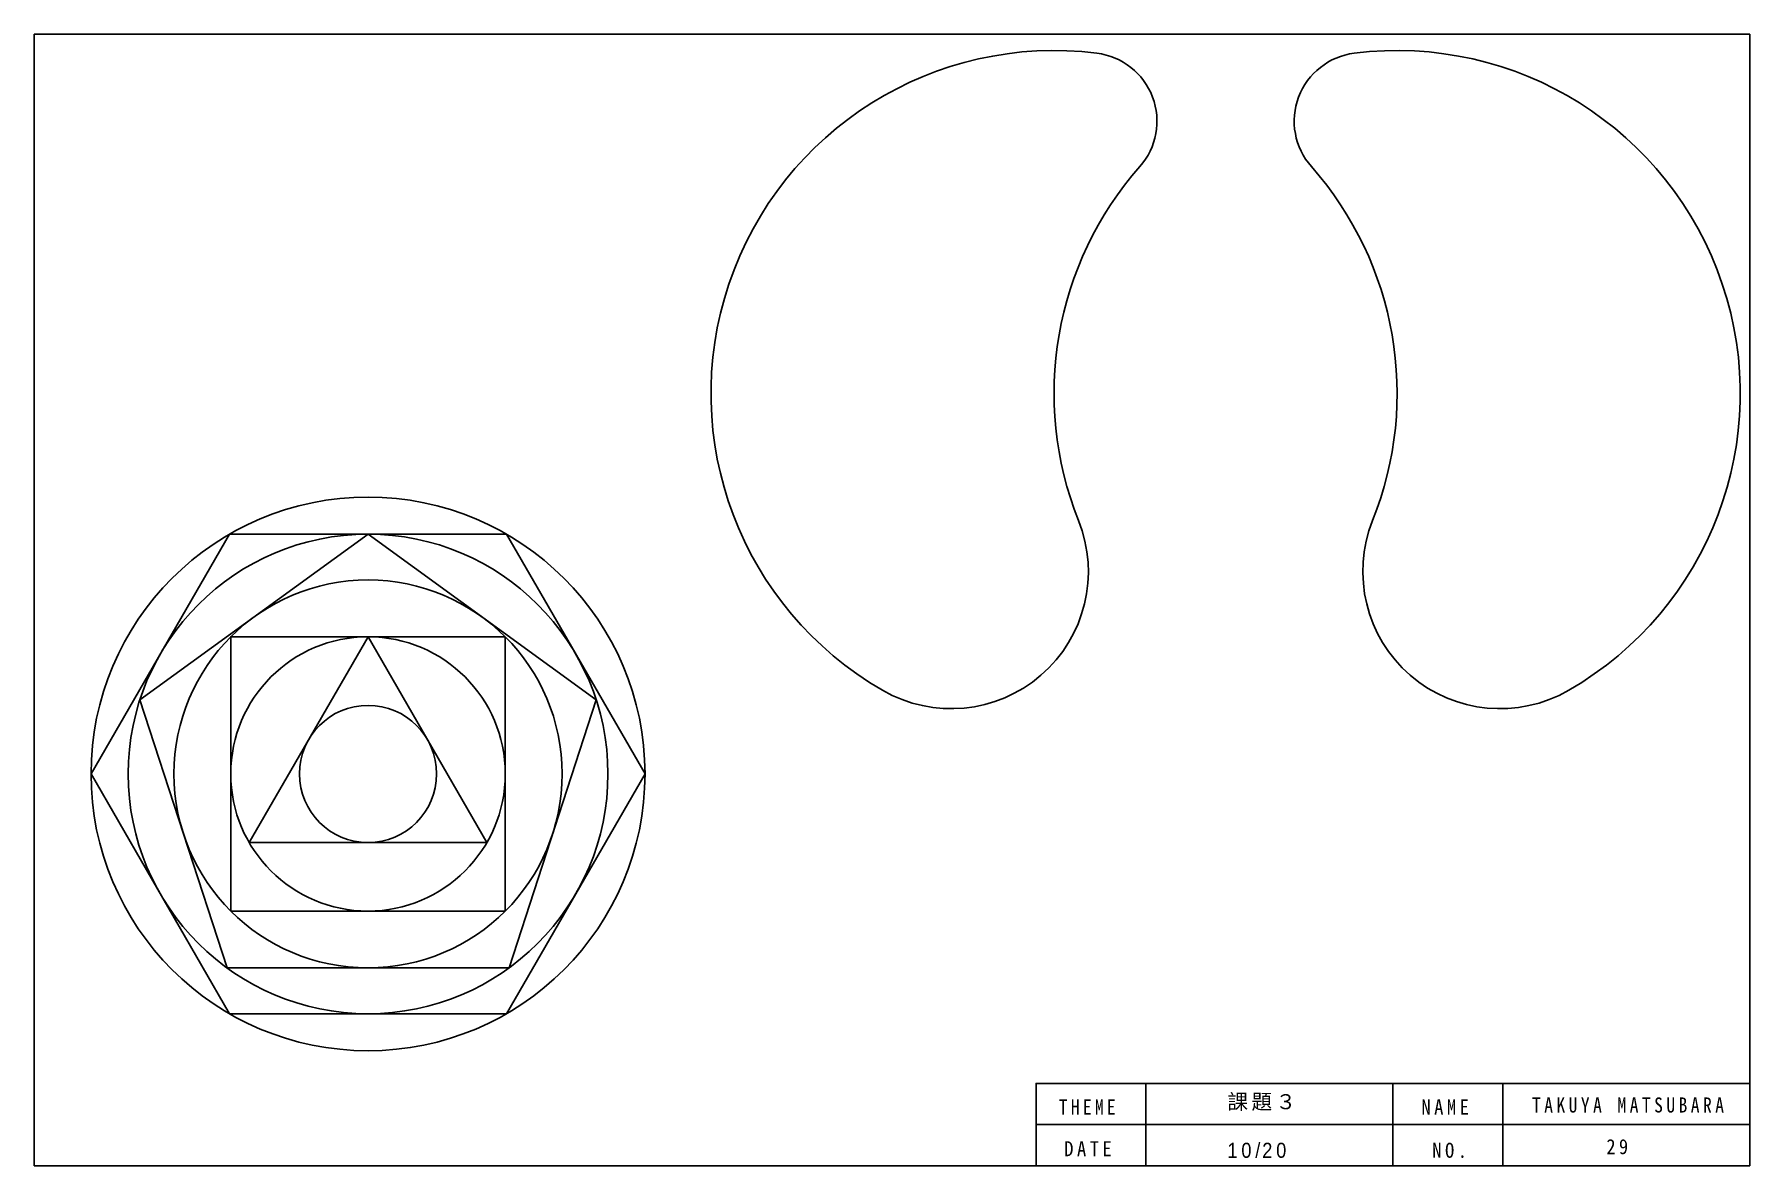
# Model space of a CAD drawing. Units: millimetres on the paper. Extents: x -1924 to 2076, y -2069 to 1931.
# Drawn here: x -129.8 to 120.2, y -77.7 to 87.3 of the extents above; entities that cross this region are included whole.
import ezdxf

# ---------------------------------------------------------------- set-up
doc = ezdxf.new("R2010")
doc.units = ezdxf.units.MM
doc.layers.add('0-0', color=7, linetype='Continuous')
doc.styles.add('HGPｺﾞｼｯｸM', font='')
doc.styles.add('ＭＳ ゴシック', font='')
doc.styles.get('HGPｺﾞｼｯｸM').set_extended_font_data('HGPｺﾞｼｯｸM')
doc.styles.get('ＭＳ ゴシック').set_extended_font_data('MS Gothic')

msp = doc.modelspace()

# ---------------------------------------------------------------- texts
at = {"layer": '0-0', "char_height": 2.199, "attachment_point": 7}
for s, insert, style in [('\\T1.17;課題３', (44.127, -69.758), 'HGPｺﾞｼｯｸM'), ('\\T1.38;\\W0.85;THEME', (19.553, -70.286), 'ＭＳ ゴシック'), ('\\T1.38;\\W0.9;NAME', (72.4, -70.286), 'ＭＳ ゴシック'), ('\\T1.4;\\W0.85;TAKUYA\\~MATSUBARA', (88.519, -70.022), 'ＭＳ ゴシック'), ('\\T1.38;\\W0.9;DATE', (20.346, -76.364), 'ＭＳ ゴシック'), ('\\T1.38;\\W0.9;10/20', (44.127, -76.628), 'HGPｺﾞｼｯｸM'), ('\\T1.38;\\W0.9;NO.', (73.986, -76.628), 'ＭＳ ゴシック'), ('\\T1.36;\\W0.9;29', (99.352, -76.1), 'ＭＳ ゴシック')]:
    msp.add_mtext(s, dxfattribs=dict(at, insert=insert, style=style))

# ---------------------------------------------------------------- linework, layer by layer
at = {"layer": '0-0'}
for points in [[(-129.756, -77.744), (120.244, -77.744), (120.244, 87.256), (-129.756, 87.256)], [(-101.305, -55.572), (-60.935, -55.572), (-40.75, -20.61), (-60.935, 14.351), (-101.305, 14.351), (-121.49, -20.61)], [(-101.67, -48.895), (-60.57, -48.895), (-47.87, -9.807), (-81.12, 14.351), (-114.37, -9.807)], [(-61.12, -0.61), (-101.12, -0.61), (-101.12, -40.61), (-61.12, -40.61)], [(-98.441, -30.61), (-63.8, -30.61), (-81.12, -0.61)], [(32.244, -71.744), (16.244, -71.744), (16.244, -65.744), (32.244, -65.744)], [(68.244, -71.744), (32.244, -71.744), (32.244, -65.744), (68.244, -65.744)], [(84.244, -71.744), (68.244, -71.744), (68.244, -65.744), (84.244, -65.744)], [(120.244, -71.744), (84.244, -71.744), (84.244, -65.744), (120.244, -65.744)], [(32.244, -77.744), (16.244, -77.744), (16.244, -71.744), (32.244, -71.744)], [(68.244, -77.744), (32.244, -77.744), (32.244, -71.744), (68.244, -71.744)], [(84.244, -77.744), (68.244, -77.744), (68.244, -71.744), (84.244, -71.744)], [(120.244, -77.744), (84.244, -77.744), (84.244, -71.744), (120.244, -71.744)]]:
    msp.add_lwpolyline(points, close=True, dxfattribs=at)
for centre, radius in [((75.571, -69.23), 2000), ((-81.12, -20.61), 40.37), ((-81.12, -20.61), 34.961), ((-81.12, -20.61), 28.284), ((-81.12, -20.61), 20), ((-81.12, -20.61), 10)]:
    msp.add_circle(centre, radius, dxfattribs=at)
for centre, radius, start, end in [((18.863, 34.888), 50, 82.81924, 240), ((23.863, 74.574), 10, 318.59038, 82.81924), ((63.863, 74.574), 10, 97.18076, 221.40962), ((68.863, 34.888), 50, 300, 97.18076), ((68.863, 34.888), 50, 138.59038, 201.78679), ((18.863, 34.888), 50, 338.21321, 41.40962), ((3.863, 8.907), 20, 240, 21.78679), ((83.863, 8.907), 20, 158.21321, 300)]:
    msp.add_arc(centre, radius, start, end, dxfattribs=at)

msp.set_redraw_order([(e.dxf.handle, doc.entitydb.next_handle()) for e in msp.query("TEXT MTEXT ATTDEF DIMENSION ARC_DIMENSION")])  # texts and dimensions are drawn at this point

doc.saveas('drawing.dxf')
